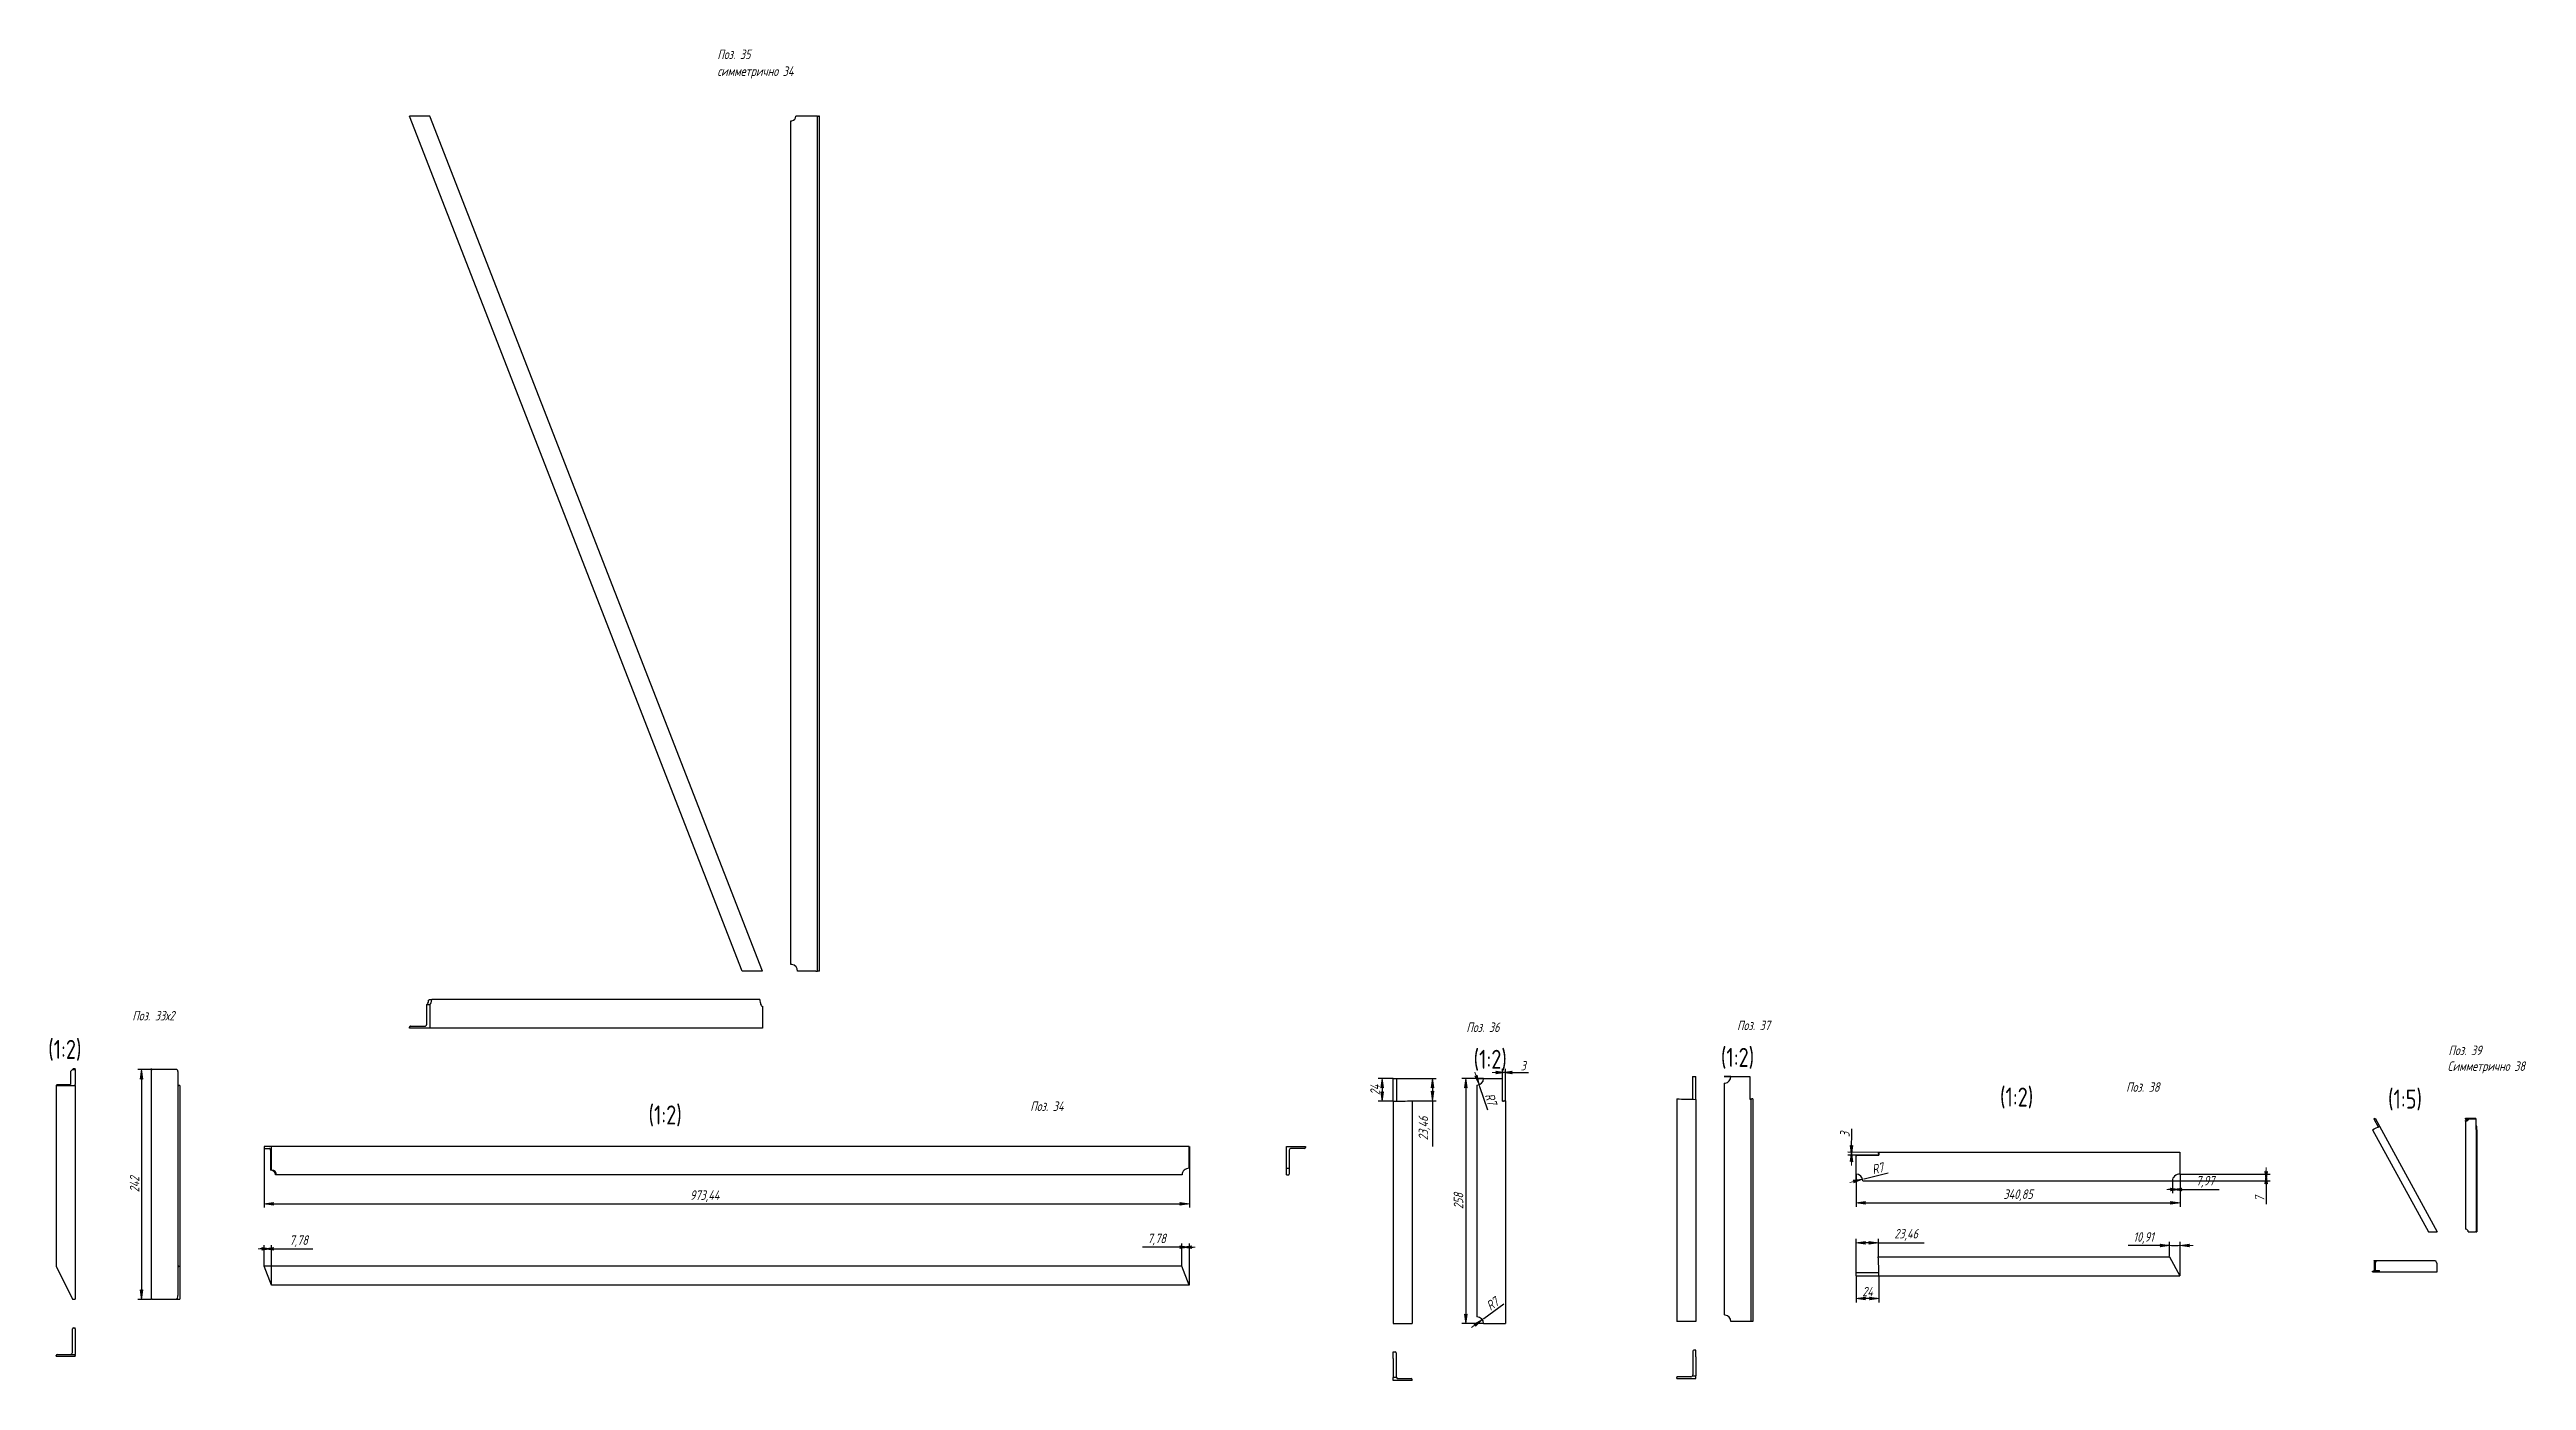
# Model space of a CAD drawing. Header units: millimetres. Extents: x 0 to 6300, y -537 to 1019.
# Drawn here: x 1986 to 3289, y 319 to 1019 of the extents above; entities that cross this region are included whole.
import ezdxf

# ---------------------------------------------------------------- set-up
doc = ezdxf.new("R2010")
doc.units = ezdxf.units.MM
doc.linetypes.add('K5LT_BASIC', pattern=[0])
doc.linetypes.add('K5LT_THIN', pattern=[0])
doc.layers.add('Системный слой', color=7, linetype='Continuous')
doc.layers.add('Системный слой (1)', color=7, linetype='Continuous', true_color=0x909090)
doc.styles.add('KDIMTEXTSTYLE', font='GOST_AU.SHX', dxfattribs={"width": 0.96, "oblique": 15, "height": 5})
doc.styles.add('KTEXTSTYLE', font='GOST_AU.SHX', dxfattribs={"width": 0.96, "height": 5})
doc.dimstyles.new('KDIMSTYLE (0.50)', dxfattribs={"dimtxt": 5, "dimasz": 1, "dimexe": 2, "dimexo": 0, "dimgap": 1, "dimtad": 1, "dimlfac": 2, "dimtxsty": 'KDIMTEXTSTYLE', "dimsah": 1, "dimcen": 0, "dimdle": 1, "dimadec": 0, "dimazin": 0, "dimtfac": 0.667, "dimtmove": 0, "dimatfit": 3, "dimfxl": 1, "dimtvp": 1, "dimtolj": 1, "dimtzin": 0, "dimarcsym": 0})

msp = doc.modelspace()

# ---------------------------------------------------------------- texts
at = {"color": 7, "char_height": 2.5, "attachment_point": 1, "style": 'KTEXTSTYLE'}
for s, insert in [('\\H3.5;\\W0.965;\\Q15;\\Q15;\\H5.00;Поз. 35', (2337.5812, 1019.4032)), ('\\H3.5;\\W0.965;\\Q15;\\Q15;\\H5.00;симметрично 34', (2337.5812, 1010.5203)), ('\\H3.5;\\W0.965;\\Q15;\\Q15;\\H5.00;Поз. 33х2', (2029.7792, 513.3377)), ('\\H3.5;\\W0.965;\\Q15;\\Q15;\\H5.00;Поз. 37', (2874.055, 508.2423)), ('\\H3.5;\\W0.965;\\Q15;\\Q0;\\H10.00;{\\c16711680;(1:2)}', (1985.5188, 498.1127)), ('\\H3.5;\\W0.965;\\Q15;\\Q15;\\H5.00;Поз. 36', (2731.6446, 507.2423)), ('\\H3.5;\\W0.965;\\Q15;\\Q0;\\H10.00;{\\c16711680;(1:2)}', (2735.4277, 492.8872)), ('\\H3.5;\\W0.965;\\Q15;\\Q0;\\H10.00;{\\c16711680;(1:2)}', (2865.5446, 493.8833)), ('\\H3.5;\\W0.965;\\Q15;\\Q15;\\H5.00;Симметрично 38', (3247.857, 486.7679)), ('\\H3.5;\\W0.965;\\Q15;\\Q15;\\H5.00;Поз. 39', (3248.3251, 495.0952)), ('\\H3.5;\\W0.965;\\Q15;\\Q0;\\H10.00;{\\c16711680;(1:2)}', (3012.3683, 473.016)), ('\\H3.5;\\W0.965;\\Q15;\\Q15;\\H5.00;Поз. 38', (3078.756, 475.7805)), ('\\H3.5;\\W0.965;\\Q15;\\Q0;\\H10.00;{\\c16711680;(1:5)}', (3216.5173, 471.9432)), ('\\H3.5;\\W0.965;\\Q15;\\Q0;\\H10.00;{\\c16711680;(1:2)}', (2301.3457, 463.5976)), ('\\H3.5;\\W0.965;\\Q15;\\Q15;\\H5.00;Поз. 34', (2502.1975, 465.6837))]:
    msp.add_mtext(s, dxfattribs=dict(at, insert=insert))

# ---------------------------------------------------------------- blocks, each defined once
blk = doc.blocks.new('KDIMARROW_01')
at = {"layer": 'Системный слой'}
blk.add_hatch(color=0, dxfattribs=at).paths.add_polyline_path([(0, 0), (-5, 0.7), (-4.5, 0), (-5, -0.7)])
at = {"layer": 'Системный слой', "color": 0, "linetype": 'K5LT_THIN', "lineweight": 18}
for p, q in [((-4.5, 0), (-5, 0.7)), ((-5, 0.7), (0, 0)), ((0, 0), (-5, -0.7)), ((-5, -0.7), (-4.5, 0))]:
    blk.add_line(p, q, dxfattribs=at)
at = {"layer": 'Системный слой (1)', "color": 0, "linetype": 'K5LT_THIN', "lineweight": 18}
blk.add_line((0, 0), (-1, 0), dxfattribs=at)
blk = doc.blocks.new('D103')
at = {"color": 0, "lineweight": -2}
for p, q in [((2040.3, 482.5), (2032.7, 482.5)), ((2034.7, 481.5), (2034.7, 362.5)), ((2039.8, 361.5), (2032.7, 361.5))]:
    blk.add_line(p, q, dxfattribs=at)
at = {"layer": 'Defpoints', "color": 0}
for p in [(2040.3, 482.5), (2034.7, 361.5), (2039.8, 361.5)]:
    blk.add_point(p, dxfattribs=at)
at = {"color": 0, "lineweight": -2}
for p, rotation in [((2034.7, 482.5), 90), ((2034.7, 361.5), 270)]:
    blk.add_blockref('KDIMARROW_01', p, dxfattribs=dict(at, rotation=rotation))
at = {"color": 7, "insert": (2031, 422), "char_height": 5, "attachment_point": 5, "rotation": 90, "style": 'KDIMTEXTSTYLE'}
blk.add_mtext('\\A1;\\H5.0;\\W0.965;\\Q15;242', dxfattribs=at)
blk = doc.blocks.new('KDIMARROW_02')
at = {"layer": 'Системный слой'}
blk.add_hatch(color=0, dxfattribs=at).paths.add_polyline_path([(4.5, 0), (5, 0.7), (0, 0), (5, -0.7)])
at = {"layer": 'Системный слой', "color": 0, "linetype": 'K5LT_THIN', "lineweight": 18}
for p, q in [((5, 0.7), (0, 0)), ((0, 0), (5, -0.7)), ((0, 0), (7, 0)), ((4.5, 0), (5, 0.7)), ((5, -0.7), (4.5, 0))]:
    blk.add_line(p, q, dxfattribs=at)
at = {"layer": 'Системный слой (1)', "color": 0, "linetype": 'K5LT_THIN', "lineweight": 18}
blk.add_line((0, 0), (-1, 0), dxfattribs=at)
blk = doc.blocks.new('D104')
at = {"color": 0, "lineweight": -2}
for p, q in [((2098.1, 388.1), (2097.1, 388.1)), ((2099.1, 379), (2099.1, 390.1)), ((2103, 388.1), (2099.1, 388.1)), ((2103, 369), (2103, 390.1)), ((2103, 388.1), (2124.7, 388.1)), ((2104, 388.1), (2105, 388.1))]:
    blk.add_line(p, q, dxfattribs=at)
at = {"layer": 'Defpoints', "color": 0}
for p in [(2099.1, 388.1), (2099.1, 379), (2103, 369)]:
    blk.add_point(p, dxfattribs=at)
at = {"color": 0, "lineweight": -2, "rotation": 180}
blk.add_blockref('KDIMARROW_02', (2103, 388.1), dxfattribs=at)
at = {"color": 0, "lineweight": -2}
blk.add_blockref('KDIMARROW_02', (2099.1, 388.1), dxfattribs=at)
at = {"color": 7, "insert": (2117.3, 392.1), "char_height": 5, "attachment_point": 5, "style": 'KDIMTEXTSTYLE'}
blk.add_mtext('\\A1;\\H5.0;\\W0.965;\\Q15;7,78', dxfattribs=at)
blk = doc.blocks.new('D105')
at = {"color": 0, "lineweight": -2}
for p, q in [((2582, 379), (2582, 391)), ((2585.9, 369), (2585.9, 391)), ((2582, 389), (2561.3, 389)), ((2581, 389), (2580, 389)), ((2585.9, 389), (2582, 389)), ((2586.9, 389), (2587.9, 389))]:
    blk.add_line(p, q, dxfattribs=at)
at = {"layer": 'Defpoints', "color": 0}
for p in [(2582, 389), (2582, 379), (2585.9, 369)]:
    blk.add_point(p, dxfattribs=at)
at = {"color": 0, "lineweight": -2, "rotation": 180}
blk.add_blockref('KDIMARROW_02', (2585.9, 389), dxfattribs=at)
at = {"color": 0, "lineweight": -2}
blk.add_blockref('KDIMARROW_02', (2582, 389), dxfattribs=at)
at = {"color": 7, "insert": (2568.7, 393), "char_height": 5, "attachment_point": 5, "style": 'KDIMTEXTSTYLE'}
blk.add_mtext('\\A1;\\H5.0;\\W0.965;\\Q15;7,78', dxfattribs=at)
blk = doc.blocks.new('D106')
at = {"color": 0, "lineweight": -2}
for p, q in [((2099.1, 442), (2099.1, 409.8)), ((2585.9, 442), (2585.9, 409.8)), ((2100.1, 411.8), (2584.9, 411.8))]:
    blk.add_line(p, q, dxfattribs=at)
at = {"layer": 'Defpoints', "color": 0}
for p in [(2099.1, 442), (2585.9, 442), (2585.9, 411.8)]:
    blk.add_point(p, dxfattribs=at)
at = {"color": 0, "lineweight": -2, "rotation": 180}
blk.add_blockref('KDIMARROW_01', (2099.1, 411.8), dxfattribs=at)
at = {"color": 0, "lineweight": -2}
blk.add_blockref('KDIMARROW_01', (2585.9, 411.8), dxfattribs=at)
at = {"color": 7, "insert": (2330.9, 415.8), "char_height": 5, "attachment_point": 5, "style": 'KDIMTEXTSTYLE'}
blk.add_mtext('\\A1;\\H5.0;\\W0.965;\\Q15;973,44', dxfattribs=at)
blk = doc.blocks.new('D107')
at = {"color": 0, "lineweight": -2}
for p, q in [((2693.2, 477.8), (2685.3, 477.8)), ((2687.3, 476.8), (2687.3, 466.8)), ((2693.2, 465.8), (2685.3, 465.8))]:
    blk.add_line(p, q, dxfattribs=at)
at = {"layer": 'Defpoints', "color": 0}
for p in [(2693.2, 477.8), (2687.3, 465.8), (2693.2, 465.8)]:
    blk.add_point(p, dxfattribs=at)
at = {"color": 0, "lineweight": -2}
for p, rotation in [((2687.3, 477.8), 90), ((2687.3, 465.8), 270)]:
    blk.add_blockref('KDIMARROW_01', p, dxfattribs=dict(at, rotation=rotation))
at = {"color": 7, "insert": (2683.6, 471.8), "char_height": 5, "attachment_point": 5, "rotation": 90, "style": 'KDIMTEXTSTYLE'}
blk.add_mtext('\\A1;\\H5.0;\\W0.965;\\Q15;24', dxfattribs=at)
blk = doc.blocks.new('D108')
at = {"color": 0, "lineweight": -2}
for p, q in [((2694.8, 477.8), (2715.8, 477.8)), ((2713.8, 476.8), (2713.8, 467.1)), ((2703.2, 466.1), (2715.8, 466.1)), ((2713.8, 466.1), (2713.8, 442))]:
    blk.add_line(p, q, dxfattribs=at)
at = {"layer": 'Defpoints', "color": 0}
for p in [(2694.8, 477.8), (2703.2, 466.1), (2713.8, 466.1)]:
    blk.add_point(p, dxfattribs=at)
at = {"color": 0, "lineweight": -2}
for p, rotation in [((2713.8, 477.8), 90), ((2713.8, 466.1), 270)]:
    blk.add_blockref('KDIMARROW_01', p, dxfattribs=dict(at, rotation=rotation))
at = {"color": 7, "insert": (2709.6, 451.5), "char_height": 5, "attachment_point": 5, "rotation": 90, "style": 'KDIMTEXTSTYLE'}
blk.add_mtext('\\A1;\\H5.0;\\W0.965;\\Q15;23,46', dxfattribs=at)
blk = doc.blocks.new('D109')
at = {"color": 0, "lineweight": -2}
for p, q in [((2740.7, 477.8), (2729.3, 477.8)), ((2731.3, 476.8), (2731.3, 349.8)), ((2740.7, 348.8), (2729.3, 348.8))]:
    blk.add_line(p, q, dxfattribs=at)
at = {"layer": 'Defpoints', "color": 0}
for p in [(2740.7, 477.8), (2731.3, 348.8), (2740.7, 348.8)]:
    blk.add_point(p, dxfattribs=at)
at = {"color": 0, "lineweight": -2}
for p, rotation in [((2731.3, 477.8), 90), ((2731.3, 348.8), 270)]:
    blk.add_blockref('KDIMARROW_01', p, dxfattribs=dict(at, rotation=rotation))
at = {"color": 7, "insert": (2727.5, 413.3), "char_height": 5, "attachment_point": 5, "rotation": 90, "style": 'KDIMTEXTSTYLE'}
blk.add_mtext('\\A1;\\H5.0;\\W0.965;\\Q15;258', dxfattribs=at)
blk = doc.blocks.new('D110')
at = {"color": 0, "lineweight": -2}
for p, q in [((2737.2, 477.8), (2738.3, 474.5)), ((2738.6, 473.5), (2742.8, 461.3))]:
    blk.add_line(p, q, dxfattribs=at)
at = {"layer": 'Defpoints', "color": 0}
for p in [(2737.2, 477.8), (2738.3, 474.5)]:
    blk.add_point(p, dxfattribs=at)
at = {"color": 0, "lineweight": -2, "rotation": 108.7067044918255}
blk.add_blockref('KDIMARROW_02', (2738.3, 474.5), dxfattribs=at)
at = {"color": 7, "insert": (2744.5, 467), "char_height": 5, "attachment_point": 5, "rotation": 288.7067, "style": 'KDIMTEXTSTYLE'}
blk.add_mtext('\\A1;\\H5.0;\\W0.965;\\Q15;R7', dxfattribs=at)
blk = doc.blocks.new('D111')
at = {"color": 0, "lineweight": -2}
for p, q in [((2740.8, 351.5), (2751.3, 359.1)), ((2737.2, 348.8), (2740, 350.9))]:
    blk.add_line(p, q, dxfattribs=at)
at = {"layer": 'Defpoints', "color": 0}
for p in [(2737.2, 348.8), (2740, 350.9)]:
    blk.add_point(p, dxfattribs=at)
at = {"color": 0, "lineweight": -2, "rotation": 216.1289438408051}
blk.add_blockref('KDIMARROW_02', (2740, 350.9), dxfattribs=at)
at = {"color": 7, "insert": (2745.3, 359.1), "char_height": 5, "attachment_point": 5, "rotation": 36.1289, "style": 'KDIMTEXTSTYLE'}
blk.add_mtext('\\A1;\\H5.0;\\W0.965;\\Q15;R7', dxfattribs=at)
blk = doc.blocks.new('D112')
at = {"color": 0, "lineweight": -2}
for p, q in [((2750.7, 465.8), (2750.7, 482.9)), ((2752.2, 465.8), (2752.2, 482.9)), ((2749.7, 480.9), (2748.7, 480.9)), ((2752.2, 480.9), (2750.7, 480.9)), ((2752.2, 480.9), (2764.4, 480.9)), ((2753.2, 480.9), (2754.2, 480.9))]:
    blk.add_line(p, q, dxfattribs=at)
at = {"layer": 'Defpoints', "color": 0}
for p in [(2750.7, 480.9), (2750.7, 465.8), (2752.2, 465.8)]:
    blk.add_point(p, dxfattribs=at)
at = {"color": 0, "lineweight": -2, "rotation": 180}
blk.add_blockref('KDIMARROW_02', (2752.2, 480.9), dxfattribs=at)
at = {"color": 0, "lineweight": -2}
blk.add_blockref('KDIMARROW_02', (2750.7, 480.9), dxfattribs=at)
at = {"color": 7, "insert": (2761.5, 484.5), "char_height": 5, "attachment_point": 5, "style": 'KDIMTEXTSTYLE'}
blk.add_mtext('\\A1;\\H5.0;\\W0.965;\\Q15;3', dxfattribs=at)
blk = doc.blocks.new('D113')
at = {"color": 0, "lineweight": -2}
for p, q in [((2936.7, 375.6), (2936.7, 393.3)), ((2947.4, 391.3), (2937.7, 391.3)), ((2948.4, 384), (2948.4, 393.3)), ((2948.4, 391.3), (2972.5, 391.3))]:
    blk.add_line(p, q, dxfattribs=at)
at = {"layer": 'Defpoints', "color": 0}
for p in [(2936.7, 391.3), (2948.4, 384), (2936.7, 375.6)]:
    blk.add_point(p, dxfattribs=at)
at = {"color": 0, "lineweight": -2, "rotation": 180}
blk.add_blockref('KDIMARROW_01', (2936.7, 391.3), dxfattribs=at)
at = {"color": 0, "lineweight": -2}
blk.add_blockref('KDIMARROW_01', (2948.4, 391.3), dxfattribs=at)
at = {"color": 7, "insert": (2963, 395.5), "char_height": 5, "attachment_point": 5, "style": 'KDIMTEXTSTYLE'}
blk.add_mtext('\\A1;\\H5.0;\\W0.965;\\Q15;23,46', dxfattribs=at)
blk = doc.blocks.new('D114')
at = {"color": 0, "lineweight": -2}
for p, q in [((2936.7, 374), (2936.7, 359.9)), ((2948.7, 374), (2948.7, 359.9)), ((2947.7, 361.9), (2937.7, 361.9))]:
    blk.add_line(p, q, dxfattribs=at)
at = {"layer": 'Defpoints', "color": 0}
for p in [(2936.7, 374), (2948.7, 374), (2936.7, 361.9)]:
    blk.add_point(p, dxfattribs=at)
at = {"color": 0, "lineweight": -2, "rotation": 180}
blk.add_blockref('KDIMARROW_01', (2936.7, 361.9), dxfattribs=at)
at = {"color": 0, "lineweight": -2}
blk.add_blockref('KDIMARROW_01', (2948.7, 361.9), dxfattribs=at)
at = {"color": 7, "insert": (2942.7, 365.6), "char_height": 5, "attachment_point": 5, "style": 'KDIMTEXTSTYLE'}
blk.add_mtext('\\A1;\\H5.0;\\W0.965;\\Q15;24', dxfattribs=at)
blk = doc.blocks.new('D115')
at = {"color": 0, "lineweight": -2}
for p, q in [((3101.6, 384), (3101.6, 391.8)), ((3107.1, 374), (3107.1, 391.8)), ((3101.6, 389.8), (3079.8, 389.8)), ((3102.6, 389.8), (3106.1, 389.8))]:
    blk.add_line(p, q, dxfattribs=at)
at = {"layer": 'Defpoints', "color": 0}
for p in [(3101.6, 384), (3107.1, 389.8), (3107.1, 374)]:
    blk.add_point(p, dxfattribs=at)
at = {"color": 0, "lineweight": -2, "rotation": 180}
blk.add_blockref('KDIMARROW_02', (3101.6, 389.8), dxfattribs=at)
at = {"color": 0, "lineweight": -2}
blk.add_blockref('KDIMARROW_02', (3107.1, 389.8), dxfattribs=at)
at = {"color": 7, "insert": (3087.9, 393.8), "char_height": 5, "attachment_point": 5, "style": 'KDIMTEXTSTYLE'}
blk.add_mtext('\\A1;\\H5.0;\\W0.965;\\Q15;10,91', dxfattribs=at)
blk = doc.blocks.new('D116')
at = {"color": 0, "lineweight": -2}
for p, q in [((2936.7, 427.4), (2936.7, 410.3)), ((3107.1, 427.4), (3107.1, 410.3)), ((2937.7, 412.3), (3106.1, 412.3))]:
    blk.add_line(p, q, dxfattribs=at)
at = {"layer": 'Defpoints', "color": 0}
for p in [(2936.7, 427.4), (3107.1, 427.4), (3107.1, 412.3)]:
    blk.add_point(p, dxfattribs=at)
at = {"color": 0, "lineweight": -2, "rotation": 180}
blk.add_blockref('KDIMARROW_01', (2936.7, 412.3), dxfattribs=at)
at = {"color": 0, "lineweight": -2}
blk.add_blockref('KDIMARROW_01', (3107.1, 412.3), dxfattribs=at)
at = {"color": 7, "insert": (3021.9, 416.3), "char_height": 5, "attachment_point": 5, "style": 'KDIMTEXTSTYLE'}
blk.add_mtext('\\A1;\\H5.0;\\W0.965;\\Q15;340,85', dxfattribs=at)
blk = doc.blocks.new('D117')
at = {"color": 0, "lineweight": -2}
for p, q in [((2934.3, 439), (2934.4, 451.2)), ((2948.7, 438.9), (2932.3, 439)), ((2948.7, 437.4), (2932.3, 437.5)), ((2934.3, 440), (2934.3, 441)), ((2934.3, 439), (2934.3, 437.5)), ((2934.3, 436.5), (2934.3, 435.5))]:
    blk.add_line(p, q, dxfattribs=at)
at = {"layer": 'Defpoints', "color": 0}
for p in [(2934.3, 437.5), (2948.7, 438.9), (2948.7, 437.4)]:
    blk.add_point(p, dxfattribs=at)
at = {"color": 0, "lineweight": -2}
for p, rotation in [((2934.3, 437.5), 89.7182793045676), ((2934.3, 439), 269.7182793045675)]:
    blk.add_blockref('KDIMARROW_02', p, dxfattribs=dict(at, rotation=rotation))
at = {"color": 7, "insert": (2930.8, 448.3), "char_height": 5, "attachment_point": 5, "rotation": 89.7183, "style": 'KDIMTEXTSTYLE'}
blk.add_mtext('\\A1;\\H5.0;\\W0.965;\\Q15;3', dxfattribs=at)
blk = doc.blocks.new('D118')
at = {"color": 0, "lineweight": -2}
for p, q in [((2936.7, 423.9), (2940.1, 424.8)), ((2941, 425), (2953.6, 428.2))]:
    blk.add_line(p, q, dxfattribs=at)
at = {"layer": 'Defpoints', "color": 0}
for p in [(2936.7, 423.9), (2940.1, 424.8)]:
    blk.add_point(p, dxfattribs=at)
at = {"color": 0, "lineweight": -2, "rotation": 194.1428230196118}
blk.add_blockref('KDIMARROW_02', (2940.1, 424.8), dxfattribs=at)
at = {"color": 7, "insert": (2948, 430.4), "char_height": 5, "attachment_point": 5, "rotation": 14.1428, "style": 'KDIMTEXTSTYLE'}
blk.add_mtext('\\A1;\\H5.0;\\W0.965;\\Q15;R7', dxfattribs=at)
blk = doc.blocks.new('D119')
at = {"color": 0, "lineweight": -2}
for p, q in [((3102.1, 419.4), (3101.1, 419.4)), ((3103.1, 423.9), (3103.1, 417.4)), ((3103.1, 419.4), (3107.1, 419.4)), ((3107.1, 423.9), (3107.1, 417.4)), ((3107.1, 419.4), (3127.7, 419.4)), ((3108.1, 419.4), (3109.1, 419.4))]:
    blk.add_line(p, q, dxfattribs=at)
at = {"layer": 'Defpoints', "color": 0}
for p in [(3103.1, 423.9), (3107.1, 423.9), (3107.1, 419.4)]:
    blk.add_point(p, dxfattribs=at)
at = {"color": 0, "lineweight": -2, "rotation": 180}
blk.add_blockref('KDIMARROW_02', (3107.1, 419.4), dxfattribs=at)
at = {"color": 0, "lineweight": -2}
blk.add_blockref('KDIMARROW_02', (3103.1, 419.4), dxfattribs=at)
at = {"color": 7, "insert": (3120.3, 423.4), "char_height": 5, "attachment_point": 5, "style": 'KDIMTEXTSTYLE'}
blk.add_mtext('\\A1;\\H5.0;\\W0.965;\\Q15;7,97', dxfattribs=at)
blk = doc.blocks.new('D120')
at = {"color": 0, "lineweight": -2}
for p, q in [((3103.1, 423.9), (3154.5, 423.9)), ((3107.1, 427.4), (3154.5, 427.4)), ((3152.5, 428.4), (3152.5, 429.4)), ((3152.5, 427.4), (3152.5, 423.9)), ((3152.5, 423.9), (3152.5, 411.7)), ((3152.5, 422.9), (3152.5, 421.9))]:
    blk.add_line(p, q, dxfattribs=at)
at = {"layer": 'Defpoints', "color": 0}
for p in [(3103.1, 423.9), (3107.1, 427.4), (3152.5, 423.9)]:
    blk.add_point(p, dxfattribs=at)
at = {"color": 0, "lineweight": -2}
for p, rotation in [((3152.5, 423.9), 90), ((3152.5, 427.4), 270)]:
    blk.add_blockref('KDIMARROW_02', p, dxfattribs=dict(at, rotation=rotation))
at = {"color": 7, "insert": (3149, 414.4), "char_height": 5, "attachment_point": 5, "rotation": 90, "style": 'KDIMTEXTSTYLE'}
blk.add_mtext('\\A1;\\H5.0;\\W0.965;\\Q15;7', dxfattribs=at)
blk = doc.blocks.new('U3')
at = {"layer": 'Системный слой (1)', "color": 5, "linetype": 'K5LT_BASIC', "lineweight": 60, "true_color": 0x0000ff}
for p, q in [((3258, 455.8), (3258.5, 456.2)), ((3258.5, 456.2), (3258.7, 456.6)), ((3257.3, 455.6), (3258, 455.8))]:
    blk.add_line(p, q, dxfattribs=at)

# ---------------------------------------------------------------- dimensions: what is measured, and where the dimension line sits
at = {"color": 7}
for base, p1, p2, angle, override, picture, middle, dimtype in [((2034.6598, 361.5436), (2040.2792, 482.5436), (2039.7792, 361.5436), 90, {"dimexo": 0, "dimpost": '\\H5.0;\\W0.965;\\Q15;<>', "dimblk1": 'KDIMARROW_01', "dimblk2": 'KDIMARROW_01', "dimse1": 0, "dimse2": 0, "dimclrt": 7, "dimtolj": 1}, 'D103', (2034.6598, 422.0436), 160), ((2687.2857, 465.8102), (2693.1882, 477.8102), (2693.1882, 465.8102), 90, {"dimexo": 0, "dimpost": '\\H5.0;\\W0.965;\\Q15;<>', "dimblk1": 'KDIMARROW_01', "dimblk2": 'KDIMARROW_01', "dimse1": 0, "dimse2": 0, "dimclrt": 7, "dimtolj": 1}, 'D107', (2687.2857, 471.8102), 160), ((2713.8246, 466.0866), (2694.8221, 477.8181), (2703.1882, 466.0866), 90, {"dimexo": 0, "dimpost": '\\H5.0;\\W0.965;\\Q15;<>', "dimblk1": 'KDIMARROW_01', "dimblk2": 'KDIMARROW_01', "dimse1": 0, "dimse2": 0, "dimclrt": 7, "dimtolj": 1}, 'D108', (2713.8246, 451.4514), 160), ((2731.2913, 348.8102), (2740.6882, 477.8102), (2740.6882, 348.8102), 90, {"dimexo": 0, "dimpost": '\\H5.0;\\W0.965;\\Q15;<>', "dimblk1": 'KDIMARROW_01', "dimblk2": 'KDIMARROW_01', "dimse1": 0, "dimse2": 0, "dimclrt": 7, "dimtolj": 1}, 'D109', (2731.2913, 413.3102), 160), ((2934.3271, 437.5191), (2948.6588, 438.9487), (2948.6515, 437.4487), 269.7182793, {"dimexo": 0, "dimpost": '\\H5.0;\\W0.965;\\Q15;<>', "dimblk1": 'KDIMARROW_02', "dimblk2": 'KDIMARROW_02', "dimse1": 0, "dimse2": 0, "dimclrt": 7, "dimtolj": 1}, 'D117', (2934.3802, 448.3131), 161), ((3152.4728, 423.9487), (3107.0852, 427.4487), (3103.0986, 423.9487), 90, {"dimexo": 0, "dimpost": '\\H5.0;\\W0.965;\\Q15;<>', "dimblk1": 'KDIMARROW_02', "dimblk2": 'KDIMARROW_02', "dimse1": 0, "dimse2": 0, "dimclrt": 7, "dimtolj": 1}, 'D120', (3152.4728, 414.4462), 160)]:
    dim = msp.add_linear_dim(base=base, p1=p1, p2=p2, angle=angle, dimstyle='KDIMSTYLE (0.50)', override=override, dxfattribs=at)
    dim.commit()
    dim.dimension.update_dxf_attribs({"geometry": picture, "text_midpoint": middle, "dimtype": dimtype})
for base, p1, p2, override, picture, middle in [((2750.6882, 480.9261), (2752.1882, 465.8102), (2750.6882, 465.8102), {"dimexo": 0, "dimpost": '\\H5.0;\\W0.965;\\Q15;<>', "dimblk1": 'KDIMARROW_02', "dimblk2": 'KDIMARROW_02', "dimse1": 0, "dimse2": 0, "dimclrt": 7, "dimtolj": 1}, 'D112', (2761.4822, 480.9261)), ((2585.8526, 411.7795), (2099.1335, 442.0046), (2585.8526, 442.0046), {"dimexo": 0, "dimpost": '\\H5.0;\\W0.965;\\Q15;<>', "dimblk1": 'KDIMARROW_01', "dimblk2": 'KDIMARROW_01', "dimse1": 0, "dimse2": 0, "dimclrt": 7, "dimtolj": 1}, 'D106', (2330.8526, 411.7795)), ((3107.0852, 412.2559), (2936.6588, 427.4487), (3107.0852, 427.4487), {"dimexo": 0, "dimpost": '\\H5.0;\\W0.965;\\Q15;<>', "dimblk1": 'KDIMARROW_01', "dimblk2": 'KDIMARROW_01', "dimse1": 0, "dimse2": 0, "dimclrt": 7, "dimtolj": 1}, 'D116', (3021.872, 412.2559)), ((3107.0852, 419.4132), (3103.0986, 423.9487), (3107.0852, 423.9487), {"dimexo": 0, "dimpost": '\\H5.0;\\W0.965;\\Q15;<>', "dimblk1": 'KDIMARROW_02', "dimblk2": 'KDIMARROW_02', "dimse1": 0, "dimse2": 0, "dimclrt": 7, "dimtolj": 1}, 'D119', (3120.2701, 419.4132)), ((2099.1335, 388.1448), (2103.0224, 369.0436), (2099.1335, 379.0436), {"dimexo": 0, "dimpost": '\\H5.0;\\W0.965;\\Q15;<>', "dimblk1": 'KDIMARROW_02', "dimblk2": 'KDIMARROW_02', "dimse1": 0, "dimse2": 0, "dimclrt": 7, "dimtolj": 1}, 'D104', (2117.3352, 388.1448)), ((2581.9637, 389.028), (2585.8526, 369.0436), (2581.9637, 379.0436), {"dimexo": 0, "dimpost": '\\H5.0;\\W0.965;\\Q15;<>', "dimblk1": 'KDIMARROW_02', "dimblk2": 'KDIMARROW_02', "dimse1": 0, "dimse2": 0, "dimclrt": 7, "dimtolj": 1}, 'D105', (2568.7454, 389.028)), ((2936.6509, 391.349), (2948.3824, 383.9592), (2936.6509, 375.5931), {"dimexo": 0, "dimpost": '\\H5.0;\\W0.965;\\Q15;<>', "dimblk1": 'KDIMARROW_01', "dimblk2": 'KDIMARROW_01', "dimse1": 0, "dimse2": 0, "dimclrt": 7, "dimtolj": 1}, 'D113', (2963.0176, 391.349)), ((3107.0852, 389.773), (3101.6322, 383.9592), (3107.0852, 373.9592), {"dimexo": 0, "dimpost": '\\H5.0;\\W0.965;\\Q15;<>', "dimblk1": 'KDIMARROW_02', "dimblk2": 'KDIMARROW_02', "dimse1": 0, "dimse2": 0, "dimclrt": 7, "dimtolj": 1}, 'D115', (3087.8846, 389.773)), ((2936.6588, 361.9), (2948.6588, 373.9592), (2936.6588, 373.9592), {"dimexo": 0, "dimpost": '\\H5.0;\\W0.965;\\Q15;<>', "dimblk1": 'KDIMARROW_01', "dimblk2": 'KDIMARROW_01', "dimse1": 0, "dimse2": 0, "dimclrt": 7, "dimtolj": 1}, 'D114', (2942.6588, 361.9))]:
    dim = msp.add_linear_dim(base=base, p1=p1, p2=p2, dimstyle='KDIMSTYLE (0.50)', override=override, dxfattribs=at)
    dim.commit()
    dim.dimension.update_dxf_attribs({"geometry": picture, "text_midpoint": middle, "dimtype": 160})
for center, mpoint, picture, middle in [((2737.1882, 477.8102), (2738.3107, 474.4951), 'D110', (2741.2245, 465.89)), ((2936.6588, 423.9487), (2940.0528, 424.8039), 'D118', (2948.8624, 427.0237)), ((2737.1882, 348.8102), (2740.0151, 350.8738), 'D111', (2747.353, 356.2303))]:
    dim = msp.add_radius_dim(center=center, mpoint=mpoint, dimstyle='KDIMSTYLE (0.50)', override={"dimpost": '\\H5.0;\\W0.965;\\Q15;R<>', "dimblk2": 'KDIMARROW_02', "dimclrt": 7, "dimtolj": 1}, dxfattribs=at)
    dim.commit()
    dim.dimension.update_dxf_attribs({"geometry": picture, "text_midpoint": middle, "dimtype": 164})

# ---------------------------------------------------------------- linework, layer by layer
at = {"color": 3}
for p, q in [((2350.5987, 534.3194), (2175.5987, 984.3194)), ((2186.3283, 984.3194), (2175.5987, 984.3194)), ((2361.3283, 534.3194), (2186.3283, 984.3194)), ((2376.3283, 537.8194), (2376.3283, 981.8194)), ((2389.3283, 984.3194), (2378.8283, 984.3194)), ((2390.3283, 984.3194), (2389.3283, 984.3194)), ((2390.3283, 984.3194), (2390.8283, 984.3194)), ((2390.3283, 534.3194), (2390.3283, 984.3194)), ((2391.3283, 984.3194), (2390.8283, 984.3194)), ((2391.3283, 534.3194), (2391.3283, 984.3194)), ((2361.3283, 534.3194), (2350.5987, 534.3194)), ((2389.3283, 534.3194), (2379.8283, 534.3194)), ((2389.3283, 534.3194), (2390.3283, 534.3194)), ((2390.8283, 534.3194), (2390.3283, 534.3194)), ((2391.3283, 534.3194), (2390.8283, 534.3194)), ((2184.7189, 506.3183), (2184.7189, 516.8183)), ((2184.7189, 516.8183), (2186.3283, 516.8183)), ((2186.2276, 519.3183), (2187.3005, 519.3183)), ((2186.3283, 516.8183), (2186.3283, 504.3183)), ((2359.9672, 519.3183), (2187.3005, 519.3183)), ((2361.3283, 515.8183), (2361.3283, 504.3183)), ((2175.5987, 504.3183), (2175.5987, 504.8183)), ((2186.3283, 504.3183), (2175.5987, 504.3183)), ((2176.1352, 505.3183), (2183.6459, 505.3183)), ((2361.3283, 504.3183), (2186.3283, 504.3183)), ((1997.2792, 481.5436), (1998.2792, 482.5436)), ((1998.7792, 483.0436), (1998.2792, 482.5436)), ((1998.2792, 482.5436), (1999.7792, 482.5436)), ((1998.7792, 483.0436), (1999.7792, 483.0436)), ((1999.7792, 482.5436), (1999.7792, 483.0436)), ((1999.7792, 482.5436), (1999.7792, 481.5436)), ((2039.7792, 483.0436), (2039.7792, 361.5436)), ((2052.7792, 482.5436), (2040.2792, 482.5436)), ((1990.2792, 474.5436), (1989.7792, 474.0436)), ((1989.7792, 474.0436), (1999.7792, 474.0436)), ((1989.7792, 474.0436), (1989.7792, 379.0436)), ((1990.2792, 474.5436), (1997.2792, 474.5436)), ((1997.2792, 481.5436), (1997.2792, 474.5436)), ((1999.7792, 481.5436), (1999.7792, 474.5436)), ((1999.7792, 474.0436), (1999.7792, 474.5436)), ((1999.7792, 474.0436), (1999.7792, 361.5436)), ((2053.7792, 481.5436), (2053.7792, 474.5436)), ((2053.7792, 474.5436), (2053.7792, 378.0142)), ((2054.7792, 474.0436), (2054.2792, 474.0436)), ((2054.7792, 474.0436), (2054.7792, 379.0436)), ((2693.1882, 465.8102), (2693.1882, 477.8102)), ((2694.8221, 477.8181), (2694.8221, 465.8175)), ((2737.1882, 477.8102), (2737.1882, 477.8131)), ((2740.6882, 477.8102), (2737.1882, 477.8102)), ((2737.1882, 474.3102), (2737.1882, 352.3102)), ((2737.6882, 477.8168), (2750.1882, 477.8168)), ((2740.6882, 477.8102), (2750.6882, 477.8102)), ((2750.6882, 477.8181), (2750.6882, 477.8102)), ((2750.6882, 465.8102), (2750.6882, 477.8102)), ((2850.6711, 478.8141), (2850.6711, 466.8136)), ((2852.305, 466.8062), (2852.305, 478.8062)), ((2867.305, 478.8092), (2867.305, 478.8062)), ((2867.805, 478.8062), (2867.305, 478.8062)), ((2867.305, 475.3062), (2867.305, 353.3062)), ((2867.805, 478.8129), (2880.305, 478.8129)), ((2870.805, 478.8062), (2867.805, 478.8062)), ((2880.805, 478.8141), (2880.805, 466.8136)), ((2693.1882, 465.8102), (2693.1882, 348.8102)), ((2703.1882, 466.0866), (2703.1882, 348.8102)), ((2752.1882, 465.8102), (2750.6882, 465.8102)), ((2751.1882, 465.8274), (2751.1882, 466.0597)), ((2752.1882, 466.0866), (2751.6882, 466.0866)), ((2752.1882, 466.0866), (2752.1882, 465.8102)), ((2752.1882, 465.8102), (2752.1882, 348.8102)), ((2842.305, 467.0827), (2842.305, 349.8062)), ((2852.305, 466.8062), (2852.305, 349.8062)), ((2881.305, 467.0557), (2881.305, 349.8062)), ((2882.305, 467.0827), (2881.805, 467.0827)), ((2882.305, 467.0827), (2882.305, 349.8062)), ((3209.1206, 456.5639), (3211.4187, 452.3495)), ((3209.6959, 456.874), (3211.9939, 452.6599)), ((3257.3325, 456.6836), (3257.3325, 456.874)), ((3257.3325, 456.874), (3258.7325, 456.874)), ((3257.3325, 456.6836), (3257.3325, 456.6825)), ((3257.5325, 456.5891), (3262.5325, 456.5891)), ((3258.7325, 456.5868), (3257.5325, 456.5868)), ((3258.7325, 456.874), (3262.7325, 456.874)), ((3262.7325, 456.5639), (3262.7325, 456.874)), ((3262.7325, 456.5639), (3262.7325, 452.3495)), ((3208.4292, 450.842), (3237.7764, 397.0236)), ((3211.9939, 452.6599), (3242.3325, 397.0236)), ((3257.3325, 455.4534), (3257.3325, 455.6449)), ((3257.3325, 455.4534), (3257.3325, 398.4236)), ((3263.3325, 452.6599), (3262.7325, 452.6599)), ((3262.9325, 450.9282), (3262.9325, 452.1872)), ((3262.9325, 450.9282), (3262.9325, 397.0236)), ((3263.3325, 450.842), (3263.1325, 450.842)), ((3263.3325, 450.842), (3263.3325, 452.6599)), ((3263.3325, 450.842), (3263.3325, 397.0236)), ((2103.0224, 442.0046), (2099.1335, 442.0046)), ((2099.1335, 442.0046), (2099.1335, 441.5046)), ((2099.328, 441.0046), (2102.0502, 441.0046)), ((2102.4391, 440.0046), (2102.4391, 429.5046)), ((2585.8526, 442.0046), (2103.0224, 442.0046)), ((2103.0224, 429.5046), (2103.0224, 442.0046)), ((2585.8526, 430.5046), (2585.8526, 442.0046)), ((2636.9771, 430.5046), (2636.9771, 442.0046)), ((2636.9771, 442.0046), (2646.9771, 442.0046)), ((2636.9771, 430.5046), (2638.4771, 430.5046)), ((2636.9771, 427.0046), (2636.9771, 430.5046)), ((2638.4771, 440.0046), (2638.4771, 430.5046)), ((2638.4771, 430.5046), (2638.4771, 427.5046)), ((2646.4771, 441.0046), (2639.4771, 441.0046)), ((2646.9771, 442.0046), (2646.9771, 441.5046)), ((2936.6509, 437.4487), (2936.6588, 437.4487)), ((2936.6522, 424.4487), (2936.6522, 436.9487)), ((2936.6588, 437.4487), (2948.6588, 437.4487)), ((2936.6588, 427.4487), (2936.6588, 437.4487)), ((2948.3824, 438.9487), (2948.3824, 438.4487)), ((2948.3824, 438.9487), (2948.6588, 438.9487)), ((2948.4094, 437.9487), (2948.6416, 437.9487)), ((2948.6588, 438.9487), (3107.0852, 438.9487)), ((2948.6588, 438.9487), (2948.6588, 437.4487)), ((3107.0852, 438.9487), (3107.0852, 427.4487)), ((2103.0224, 429.5046), (2102.4391, 429.5046)), ((2105.7048, 427.0046), (2105.3159, 427.0046)), ((2582.0972, 427.0046), (2105.7048, 427.0046)), ((2636.9771, 427.0046), (2637.9771, 427.0046)), ((2936.6559, 423.9487), (2936.6588, 423.9487)), ((2936.6588, 423.9487), (2936.6588, 427.4487)), ((2940.1588, 423.9487), (3103.0986, 423.9487)), ((3237.7764, 397.0236), (3242.3325, 397.0236)), ((3258.7325, 397.0236), (3262.5325, 397.0236)), ((3262.9325, 397.0236), (3262.5325, 397.0236)), ((3262.9325, 397.0236), (3263.1325, 397.0236)), ((3263.1325, 397.0236), (3263.3325, 397.0236)), ((1989.7792, 379.0436), (1998.2792, 361.5436)), ((2053.7792, 378.0142), (2053.7792, 363.6024)), ((2054.2792, 379.0436), (2054.7792, 379.0436)), ((2054.7792, 379.0436), (2054.7792, 361.5436)), ((2103.0224, 369.0436), (2099.1335, 379.0436)), ((2581.9637, 379.0436), (2099.1335, 379.0436)), ((2585.8526, 369.0436), (2581.9637, 379.0436)), ((2948.3824, 383.9592), (3101.6322, 383.9592)), ((3101.6322, 383.9592), (3107.0852, 373.9592)), ((3209.1679, 381.8234), (3209.1679, 376.8234)), ((3209.3442, 382.0234), (3209.6959, 382.0234)), ((3209.6959, 382.0234), (3209.6959, 380.6234)), ((3209.8325, 381.8234), (3209.6959, 381.1577)), ((3209.6959, 380.6234), (3209.6959, 376.6234)), ((3210.015, 382.0234), (3210.3662, 382.0234)), ((3210.3662, 382.0234), (3241.5691, 382.0234)), ((3242.3325, 376.0234), (3242.3325, 380.6234)), ((2585.8526, 369.0436), (2103.0224, 369.0436)), ((2936.6509, 375.5931), (2948.6515, 375.5931)), ((2936.6588, 373.9592), (2948.6588, 373.9592)), ((2948.6588, 373.9592), (3107.0852, 373.9592)), ((3208.4292, 376.0234), (3208.4292, 376.2234)), ((3208.4292, 376.0234), (3211.9939, 376.0234)), ((3208.6099, 376.4234), (3211.1126, 376.4234)), ((3209.1206, 376.6234), (3209.6959, 376.6234)), ((3209.6959, 376.6234), (3211.9939, 376.6234)), ((3211.9939, 376.0234), (3211.9939, 376.6234)), ((3211.9939, 376.0234), (3242.3325, 376.0234)), ((1998.2792, 361.5436), (1999.7792, 361.5436)), ((2040.2792, 361.5436), (2039.7792, 361.5436)), ((2040.2792, 361.5436), (2052.7792, 361.5436)), ((2052.7792, 361.5436), (2054.7792, 361.5436)), ((1998.2792, 333.5436), (1998.2792, 346.0436)), ((1998.7792, 346.5436), (1999.7792, 346.5436)), ((1999.7792, 346.0436), (1999.7792, 346.5436)), ((1999.7792, 346.0436), (1999.7792, 333.5436)), ((2693.1882, 348.8102), (2703.1882, 348.8102)), ((2740.6882, 348.8102), (2752.1882, 348.8102)), ((2852.305, 349.8062), (2842.305, 349.8062)), ((2880.305, 349.8062), (2870.805, 349.8062)), ((2881.305, 349.8062), (2880.305, 349.8062)), ((2881.805, 349.8062), (2881.305, 349.8062)), ((2882.305, 349.8062), (2881.805, 349.8062)), ((1989.7792, 331.5436), (1989.7792, 332.0436)), ((1989.7792, 331.5436), (1999.7792, 331.5436)), ((1990.2792, 332.5436), (1997.2792, 332.5436)), ((1997.2792, 332.5436), (1999.7792, 332.5436)), ((1999.7792, 333.5436), (1999.7792, 332.5436)), ((1999.7792, 332.0436), (1999.7792, 332.5436)), ((1999.7792, 332.0436), (1999.7792, 331.5436)), ((2693.1882, 333.8102), (2694.1882, 333.8102)), ((2693.1882, 330.3102), (2693.1882, 333.8102)), ((2693.1882, 330.3102), (2693.1882, 320.3102)), ((2694.6882, 333.3102), (2694.6882, 320.8102)), ((2850.805, 334.3062), (2850.805, 321.8062)), ((2852.305, 334.8062), (2851.305, 334.8062)), ((2852.305, 331.3062), (2852.305, 334.8062)), ((2852.305, 331.3062), (2852.305, 321.3062)), ((2693.1882, 318.8102), (2693.1882, 320.3102)), ((2694.8221, 320.3102), (2693.1882, 320.3102)), ((2703.1882, 318.8102), (2693.1882, 318.8102)), ((2695.6882, 319.8102), (2702.6882, 319.8102)), ((2703.1882, 318.8102), (2703.1882, 319.3102)), ((2842.305, 319.8062), (2842.305, 320.3062)), ((2842.305, 319.8062), (2852.305, 319.8062)), ((2849.805, 320.8062), (2842.805, 320.8062)), ((2850.6711, 321.3062), (2852.305, 321.3062)), ((2852.305, 319.8062), (2852.305, 321.3062))]:
    msp.add_line(p, q, dxfattribs=at)
for centre, radius, start, end in [((2376.3283, 984.3194), 2.5, 270, 281.536959), ((2376.3283, 984.3194), 2.5, 281.536959, 0), ((2376.3283, 534.3194), 3.5, 81.7867893, 90), ((2376.3283, 534.3194), 3.5, 0, 81.7867893), ((2040.2792, 483.0436), 0.5, 180, 270), ((2052.7792, 481.5436), 1, 0, 90), ((2054.2792, 474.5436), 0.5, 180, 270), ((2693.1882, 646.8102), 169, 270, 270.5539722), ((2737.1882, 477.8102), 3.5, 270, 0), ((2852.305, 647.8062), 169, 269.4460278, 270), ((2867.305, 478.8062), 3.5, 270, 278.2132107), ((2867.305, 478.8062), 3.5, 278.2132107, 0), ((2693.1882, 646.8102), 181, 270, 273.1671253), ((2852.305, 647.8062), 181, 266.8328747, 270), ((3177.3325, 516.2236), 67.6, 298.0497515, 298.6037237), ((3177.3325, 516.2236), 72.4, 295.4365984, 298.6037237), ((2639.4771, 440.0046), 1, 90, 180), ((2646.4771, 441.5046), 0.5, 270, 0), ((2637.9771, 427.5046), 0.5, 270, 0), ((2936.6588, 423.9487), 3.5, 0, 90), ((3257.3325, 397.0236), 1.4, 81.7867893, 90), ((3257.3325, 397.0236), 1.4, 0, 81.7867893), ((2767.6588, 373.9592), 181, 0, 3.1671253), ((2767.6588, 373.9592), 169, 0, 0.5539722), ((2737.1882, 348.8102), 3.5, 0, 90), ((2867.305, 349.8062), 3.5, 81.7867893, 90), ((2867.305, 349.8062), 3.5, 0, 81.7867893), ((1998.7792, 346.0436), 0.5, 90, 180), ((1990.2792, 332.0436), 0.5, 90, 180), ((1997.2792, 333.5436), 1, 270, 0), ((2694.1882, 333.3102), 0.5, 0, 90), ((2851.305, 334.3062), 0.5, 90, 180), ((2695.6882, 320.8102), 1, 180, 209.995252), ((2695.6882, 320.8102), 1, 210, 270), ((2702.6882, 319.3102), 0.5, 0, 90), ((2842.805, 320.3062), 0.5, 90, 180), ((2849.805, 321.8062), 1, 270, 330), ((2849.805, 321.8062), 1, 330.004748, 0)]:
    msp.add_arc(centre, radius, start, end, dxfattribs=at)
for centre, major_axis, ratio, start_param, end_param in [((2184.7189, 519.3183), (0, 2.5), 0.388888889, 3.141592654, 4.51103106), ((2186.3283, 519.3183), (0, 2.5), 0.388888889, 3.141592654, 4.71238898), ((2361.3283, 519.3183), (0, 3.5), 0.388888889, 1.570796327, 3.141592654), ((2176.1352, 504.8183), (-0.5365, 0), 0.932004672, 4.71238898, 6.283185307), ((2183.6459, 506.3183), (-1.073, 0), 0.932004672, 1.570796327, 3.141592654), ((3257.5325, 456.6825), (0.2, 0), 0.478748918, 3.141592654, 4.71238898), ((3257.3325, 456.5868), (1.4, 0), 0.877951863, 4.855736549, 6.283185307), ((2099.328, 441.5046), (0, -0.5), 0.388888889, 4.71238898, 6.283185307), ((2102.0502, 440.0046), (0, -1), 0.388888889, 1.570796327, 3.141592654), ((2585.8526, 427.0046), (-3.7553, 0), 0.932004672, 4.71238898, 6.283185307), ((2102.4391, 427.0046), (-2.6824, 0), 0.932004672, 3.342950574, 4.71238898), ((2103.0224, 427.0046), (-2.6824, 0), 0.932004672, 3.141592654, 4.71238898), ((3107.0852, 423.9487), (-3.9866, 0), 0.877951863, 4.71238898, 6.283185307), ((2054.2792, 378.0142), (0, -1.0294), 0.485714286, 3.141592654, 4.71238898), ((3209.6959, 382.0234), (0, 1.4), 0.478748918, 3.141592654, 4.71238898), ((3242.3325, 382.0234), (0, -1.4), 0.545302013, 4.71238898, 6.283185307), ((2052.7792, 363.6024), (0, -2.0588), 0.485714286, 0, 1.570796327)]:
    msp.add_ellipse(centre, major_axis=major_axis, ratio=ratio, start_param=start_param, end_param=end_param, dxfattribs=at)
for points, knots in [([(2185.6715, 518.8183), (2185.6745, 518.8566), (2185.6862, 518.9165), (2185.7111, 518.9822), (2185.7282, 519.0175), (2185.7466, 519.0513), (2185.7767, 519.0975), (2185.8225, 519.1508), (2185.8788, 519.2012), (2185.956, 519.2535), (2186.0377, 519.2888), (2186.1338, 519.3128), (2186.1897, 519.3183), (2186.2276, 519.3183)], [0, 0, 0, 0, 1.963841354, 3.141242678, 3.636816689, 3.982521068, 5.111834161, 6.424619288, 7.587783589, 8.95622263, 11.158443447, 12.097300023, 14, 14, 14, 14]), ([(2737.1882, 477.8131), (2737.1882, 477.8134), (2737.1977, 477.8139), (2737.2369, 477.8146), (2737.2956, 477.8153), (2737.4052, 477.8162), (2737.5438, 477.8167), (2737.6564, 477.8168), (2737.6882, 477.8168)], [0, 0, 0, 0, 1.413013447, 2.63478319, 3.884429629, 5.145990935, 7.919163703, 9, 9, 9, 9]), ([(2750.1882, 477.8168), (2750.315, 477.8168), (2750.4869, 477.8171), (2750.6446, 477.8178), (2750.6882, 477.8181)], [0, 0, 0, 0, 3.571133204, 5, 5, 5, 5]), ([(2867.305, 478.8092), (2867.305, 478.8094), (2867.3145, 478.8099), (2867.3538, 478.8106), (2867.4125, 478.8113), (2867.5221, 478.8122), (2867.6607, 478.8128), (2867.7733, 478.8129), (2867.805, 478.8129)], [0, 0, 0, 0, 1.413013447, 2.63478319, 3.884429629, 5.145990935, 7.919163703, 9, 9, 9, 9]), ([(2880.305, 478.8129), (2880.4318, 478.8129), (2880.6038, 478.8132), (2880.7614, 478.8139), (2880.805, 478.8141)], [0, 0, 0, 0, 3.571133204, 5, 5, 5, 5]), ([(2750.6882, 465.8175), (2750.7412, 465.8178), (2750.8248, 465.8184), (2750.912, 465.8192), (2750.9685, 465.8199), (2751.03, 465.8207), (2751.0865, 465.8218), (2751.1326, 465.8231), (2751.1743, 465.8248), (2751.1882, 465.8263), (2751.1882, 465.8274)], [0, 0, 0, 0, 1.883797149, 3.206260599, 3.842733638, 4.629729432, 6.420978911, 7.382391026, 8.496756739, 11, 11, 11, 11]), ([(2751.1882, 466.0597), (2751.1882, 466.0618), (2751.1977, 466.0659), (2751.237, 466.0716), (2751.2959, 466.0766), (2751.4055, 466.0825), (2751.544, 466.086), (2751.6565, 466.0866), (2751.6882, 466.0866)], [0, 0, 0, 0, 1.415810396, 2.639552435, 3.890591044, 5.152785499, 7.923466987, 9, 9, 9, 9]), ([(2880.805, 466.8136), (2880.8581, 466.8139), (2880.9417, 466.8144), (2881.0289, 466.8152), (2881.0853, 466.8159), (2881.1468, 466.8168), (2881.2033, 466.8179), (2881.2495, 466.8192), (2881.2911, 466.8209), (2881.305, 466.8224), (2881.305, 466.8235)], [0, 0, 0, 0, 1.883797149, 3.206260599, 3.842733638, 4.629729432, 6.420978911, 7.382391026, 8.496756739, 11, 11, 11, 11]), ([(2881.305, 467.0557), (2881.305, 467.0579), (2881.3146, 467.0619), (2881.3539, 467.0676), (2881.4127, 467.0726), (2881.5223, 467.0785), (2881.6609, 467.0821), (2881.7734, 467.0827), (2881.805, 467.0827)], [0, 0, 0, 0, 1.415810396, 2.639552435, 3.890591044, 5.152785499, 7.923466987, 9, 9, 9, 9]), ([(3257.5325, 456.5891), (3257.512, 456.5891), (3257.4772, 456.5917), (3257.4299, 456.6015), (3257.3932, 456.6145), (3257.3618, 456.6325), (3257.3386, 456.6554), (3257.3325, 456.6737), (3257.3325, 456.6836)], [0, 0, 0, 0, 1.758288932, 2.993498588, 4.418958386, 5.685966009, 7.217738709, 9, 9, 9, 9]), ([(3262.7325, 456.5639), (3262.6941, 456.5743), (3262.6281, 456.5859), (3262.5582, 456.5891), (3262.5325, 456.5891)], [0, 0, 0, 0, 3.173506564, 5, 5, 5, 5]), ([(3257.5325, 455.3703), (3257.519, 455.3685), (3257.4945, 455.367), (3257.4674, 455.3683), (3257.4473, 455.3708), (3257.4357, 455.3729), (3257.4237, 455.3756), (3257.414, 455.3782), (3257.3992, 455.3831), (3257.384, 455.3897), (3257.3694, 455.3981), (3257.3577, 455.4066), (3257.3478, 455.4162), (3257.3377, 455.4297), (3257.3331, 455.4422), (3257.3325, 455.4514), (3257.3325, 455.4534)], [0, 0, 0, 0, 2.177475936, 3.996369237, 4.62012475, 5.737552843, 6.105267865, 6.877180374, 7.640610931, 9.180588626, 10.302434824, 11.448357772, 12.715433583, 13.933464136, 16.327293403, 17, 17, 17, 17]), ([(3262.9325, 452.1872), (3262.9325, 452.196), (3262.9295, 452.2151), (3262.9186, 452.2377), (3262.9043, 452.2567), (3262.8895, 452.2722), (3262.873, 452.2858), (3262.8543, 452.2986), (3262.8353, 452.31), (3262.8024, 452.3262), (3262.7675, 452.3394), (3262.7403, 452.3474), (3262.7325, 452.3495)], [0, 0, 0, 0, 1.718227932, 3.786729434, 4.635293852, 5.744691021, 7.150514509, 7.711257727, 8.830320221, 10.033747807, 12.169010033, 13, 13, 13, 13]), ([(3263.1325, 450.842), (3263.112, 450.842), (3263.0773, 450.8443), (3263.0281, 450.8536), (3262.9917, 450.8658), (3262.9609, 450.8824), (3262.9386, 450.9024), (3262.9325, 450.9192), (3262.9325, 450.9282)], [0, 0, 0, 0, 1.754814469, 2.988145929, 4.593359049, 5.679225865, 7.212293163, 9, 9, 9, 9]), ([(2948.3824, 438.4487), (2948.3824, 438.3721), (2948.3839, 438.2544), (2948.3886, 438.1243), (2948.3934, 438.0424), (2948.3996, 437.9763), (2948.4052, 437.951), (2948.4087, 437.9487), (2948.4094, 437.9487)], [0, 0, 0, 0, 2.629719535, 4.054592375, 5.320087899, 6.72550218, 8.599901337, 9, 9, 9, 9]), ([(2948.6416, 437.9487), (2948.6423, 437.9487), (2948.6437, 437.9399), (2948.6453, 437.9093), (2948.6468, 437.8629), (2948.6478, 437.8156), (2948.6488, 437.7556), (2948.6495, 437.7026), (2948.6505, 437.6043), (2948.6511, 437.5137), (2948.6515, 437.4487)], [0, 0, 0, 0, 1.674757326, 3.328023936, 4.097055621, 5.924667597, 6.524910385, 7.471809418, 8.651158866, 11, 11, 11, 11]), ([(2105.3159, 427.0046), (2105.301, 427.0046), (2105.2715, 427.0134), (2105.2275, 427.0534), (2105.1936, 427.108), (2105.162, 427.1762), (2105.1413, 427.2316), (2105.1208, 427.2956), (2105.0998, 427.3678), (2105.0812, 427.442), (2105.0695, 427.4946), (2105.0673, 427.5046)], [0, 0, 0, 0, 1.798238978, 3.552353605, 5.520302326, 6.350195864, 8.049176514, 8.634586489, 9.670302995, 11.557724987, 12, 12, 12, 12]), ([(2936.6522, 424.4487), (2936.6522, 424.372), (2936.6524, 424.2542), (2936.6532, 424.124), (2936.6539, 424.0421), (2936.6547, 423.9762), (2936.6554, 423.951), (2936.6558, 423.9487), (2936.6559, 423.9487)], [0, 0, 0, 0, 2.634600068, 4.060960058, 5.326873407, 6.731526046, 8.601751926, 9, 9, 9, 9]), ([(3209.1679, 381.8234), (3209.1679, 381.8398), (3209.1712, 381.8704), (3209.1851, 381.913), (3209.2058, 381.9498), (3209.232, 381.9794), (3209.2656, 382.0044), (3209.303, 382.0199), (3209.3317, 382.0234), (3209.3442, 382.0234)], [0, 0, 0, 0, 1.569896878, 2.927333409, 4.315771593, 5.717481424, 6.906727791, 8.657193804, 10, 10, 10, 10]), ([(3209.8325, 381.8234), (3209.8334, 381.8369), (3209.8372, 381.8613), (3209.8454, 381.8884), (3209.8537, 381.9086), (3209.8593, 381.9202), (3209.8661, 381.9321), (3209.8722, 381.9418), (3209.8828, 381.9566), (3209.8955, 381.971), (3209.9118, 381.9858), (3209.9285, 381.9981), (3209.9472, 382.0084), (3209.9665, 382.016), (3209.9883, 382.0217), (3210.005, 382.0234), (3210.015, 382.0234)], [0, 0, 0, 0, 2.177475936, 3.996369237, 4.62012475, 5.737552843, 6.105267865, 6.877180374, 7.640610931, 9.180588626, 10.121819443, 11.448357772, 12.853049262, 13.933464136, 15.188497694, 17, 17, 17, 17]), ([(3208.4292, 376.2234), (3208.4292, 376.2398), (3208.4326, 376.2704), (3208.4467, 376.3129), (3208.468, 376.3497), (3208.4948, 376.3793), (3208.5292, 376.4043), (3208.5676, 376.4199), (3208.5971, 376.4234), (3208.6099, 376.4234)], [0, 0, 0, 0, 1.566739964, 2.921910595, 4.308831474, 5.709946519, 6.899522923, 8.652202141, 10, 10, 10, 10]), ([(3209.1206, 376.6234), (3209.1369, 376.6555), (3209.1602, 376.7206), (3209.1679, 376.7904), (3209.1679, 376.8234)], [0, 0, 0, 0, 2.653417927, 5, 5, 5, 5]), ([(3211.1126, 376.4234), (3211.1294, 376.4234), (3211.1626, 376.4261), (3211.2002, 376.4351), (3211.2264, 376.4444), (3211.2439, 376.4517), (3211.2683, 376.4636), (3211.293, 376.4787), (3211.319, 376.4981), (3211.3414, 376.5177), (3211.3789, 376.5571), (3211.4036, 376.5938), (3211.4187, 376.6234)], [0, 0, 0, 0, 1.718227932, 3.472317958, 4.068164015, 4.635293852, 5.4512684, 6.851508204, 7.574213116, 8.731366751, 9.851180748, 13, 13, 13, 13])]:
    msp.add_open_spline(points, degree=3, knots=knots, dxfattribs=at)
msp.add_open_spline([(2936.6509, 437.4487), (2936.6518, 437.2975), (2936.6522, 437.1244), (2936.6522, 436.9487)], degree=3, dxfattribs=at)

# ---------------------------------------------------------------- block references
msp.add_blockref('U3', (0, 0))

msp.set_redraw_order([(e.dxf.handle, doc.entitydb.next_handle()) for e in msp.query("TEXT MTEXT ATTDEF DIMENSION ARC_DIMENSION")])  # texts and dimensions are drawn at this point

doc.saveas('drawing.dxf')
